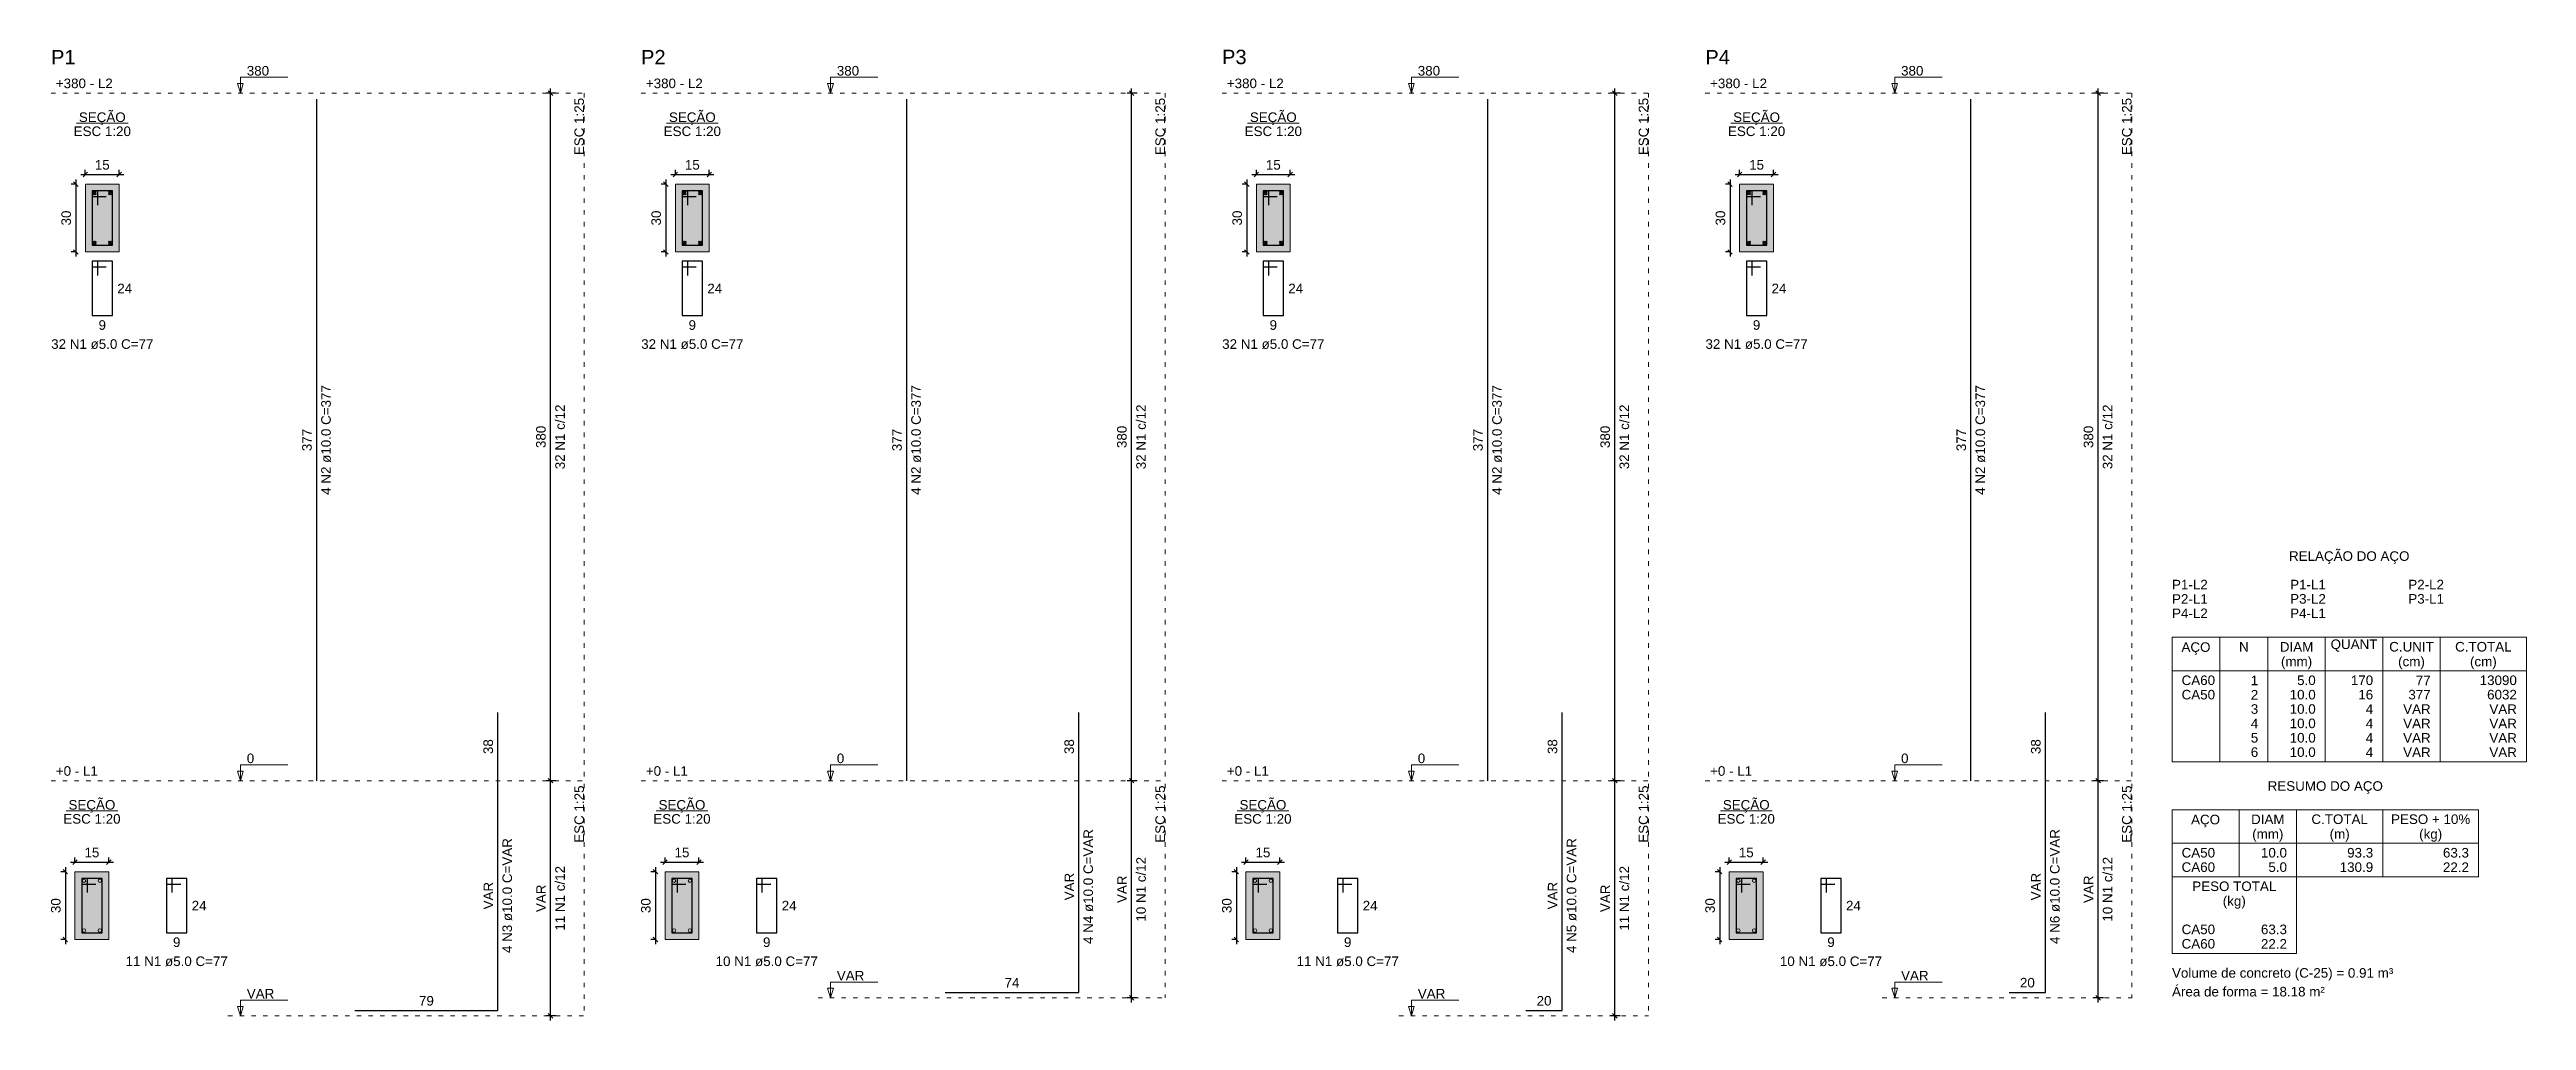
# Model space of a CAD drawing. Header units: inches. Extents: x 11 to 257, y -21 to 53.
# Drawn here: x 161.8 to 216.6, y 2.4 to 23.8 of the extents above; entities that cross this region are included whole.
import ezdxf

# ---------------------------------------------------------------- set-up
doc = ezdxf.new("R2010")
doc.units = ezdxf.units.IN
doc.header["$MEASUREMENT"] = 0
doc.linetypes.add('DOT2', pattern=[3.175, 0, -3.175])
for name, color, linetype, lineweight in [('Descrição da armadura', 7, 'Continuous', 5), ('DT-Barras na forma', 2, 'Continuous', 30), ('DT-Barras no corte', 5, 'Continuous', 5), ('DT-Barras rebatidas', 2, 'Continuous', 30), ('DT-Cotas', 9, 'Continuous', 5), ('DT-Forma', 5, 'Continuous', 5), ('DT-Hachura seção pilares', 252, 'Continuous', 5), ('DT-Pontilhado', 9, 'DOT2', 5), ('DT-Relação do aço', 9, 'Continuous', 5), ('DT-Textos', 7, 'Continuous', 5), ('DT-Título', 3, 'Continuous', 20), ('Textos armaduras', 7, 'Continuous', 5)]:
    doc.layers.add(name, color=color, linetype=linetype, lineweight=lineweight)
doc.styles.add('Arial', font='arial.ttf')
doc.styles.get("Standard").update_dxf_attribs({"font": 'arial.ttf'})
doc.dimstyles.new('UM_20.000000', dxfattribs={"dimtxt": 0.18, "dimasz": 0.1, "dimexe": 0.1, "dimexo": 0.2, "dimgap": 0, "dimtad": 1, "dimtih": 1, "dimtoh": 1, "dimdec": 1, "dimlfac": 20, "dimzin": 0, "dimdsep": 46, "dimtxsty": 'Standard', "dimcen": 0.09, "dimdle": 0.1, "dimadec": 1, "dimazin": 2, "dimtfac": 1, "dimtdec": 4, "dimtofl": 0, "dimtmove": 0, "dimatfit": 3, "dimfxl": 1, "dimtolj": 1, "dimarcsym": 0})
doc.dimstyles.new('UM_25.000000', dxfattribs={"dimtxt": 0.18, "dimasz": 0.1, "dimexe": 0.1, "dimexo": 0.2, "dimgap": 0, "dimtad": 1, "dimtih": 1, "dimtoh": 1, "dimdec": 1, "dimlfac": 25, "dimzin": 0, "dimdsep": 46, "dimtxsty": 'Standard', "dimcen": 0.09, "dimdle": 0.1, "dimadec": 1, "dimazin": 2, "dimtfac": 1, "dimtdec": 4, "dimtofl": 0, "dimtmove": 0, "dimatfit": 3, "dimfxl": 1, "dimtolj": 1, "dimarcsym": 0})

msp = doc.modelspace()

# ---------------------------------------------------------------- texts
at = {"layer": 'Descrição da armadura', "linetype": 'Continuous', "char_height": 0.2118, "width": 4.534748, "attachment_point": 8, "line_spacing_factor": 0.798, "style": 'Arial'}
for s, insert in [('32 N1 ø5.0 C=77', (162.9905, 17.2087)), ('32 N1 ø5.0 C=77', (176.0359, 17.2087)), ('32 N1 ø5.0 C=77', (188.8814, 17.2087)), ('32 N1 ø5.0 C=77', (199.5668, 17.2087)), ('11 N1 ø5.0 C=77', (164.6357, 3.5646)), ('10 N1 ø5.0 C=77', (177.6812, 3.5646)), ('11 N1 ø5.0 C=77', (190.5266, 3.5646)), ('10 N1 ø5.0 C=77', (201.2121, 3.5646))]:
    msp.add_mtext(s, dxfattribs=dict(at, insert=insert))
at = {"layer": 'Descrição da armadura', "linetype": 'Continuous', "char_height": 0.2118, "attachment_point": 8, "rotation": 90, "line_spacing_factor": 0.798, "style": 'Arial'}
for s, insert, width in [('4 N2 ø10.0 C=377', (168.0478, 15.2), 4.8647), ('32 N1 c/12', (173.2199, 15.268), 2.869342), ('4 N2 ø10.0 C=377', (181.0933, 15.2), 4.8647), ('32 N1 c/12', (186.0654, 15.268), 2.869342), ('4 N2 ø10.0 C=377', (193.9387, 15.2), 4.8647), ('32 N1 c/12', (196.7508, 15.268), 2.869342), ('4 N2 ø10.0 C=377', (204.6242, 15.2), 4.8647), ('32 N1 c/12', (207.4363, 15.268), 2.869342), ('4 N4 ø10.0 C=VAR', (184.9005, 5.328), 5.094711), ('4 N6 ø10.0 C=VAR', (206.2714, 5.328), 5.094711), ('4 N3 ø10.0 C=VAR', (172.055, 5.128), 5.094711), ('4 N5 ø10.0 C=VAR', (195.5859, 5.128), 5.094711), ('11 N1 c/12', (173.2199, 5.068), 2.869342), ('10 N1 c/12', (186.0654, 5.268), 2.869342), ('11 N1 c/12', (196.7508, 5.068), 2.869342), ('10 N1 c/12', (207.4363, 5.268), 2.869342)]:
    msp.add_mtext(s, dxfattribs=dict(at, insert=insert, width=width))
at = {"layer": 'DT-Cotas', "linetype": 'Continuous', "char_height": 0.2118, "attachment_point": 8, "rotation": 90, "line_spacing_factor": 0.798, "style": 'Arial'}
for s, insert, width in [('380', (172.7963, 15.268), 0.989858), ('380', (185.6418, 15.268), 0.989858), ('380', (196.3272, 15.268), 0.989858), ('380', (207.0127, 15.268), 0.989858), ('VAR', (185.6418, 5.268), 1.219869), ('VAR', (207.0127, 5.268), 1.219869), ('VAR', (172.7963, 5.068), 1.219869), ('VAR', (196.3272, 5.068), 1.219869)]:
    msp.add_mtext(s, dxfattribs=dict(at, insert=insert, width=width))
at = {"layer": 'DT-Relação do aço', "linetype": 'Continuous', "char_height": 0.2118, "line_spacing_factor": 0.798, "style": 'Arial'}
for s, insert, width, attachment_point in [('RELAÇÃO DO AÇO', (212.6705, 12.4622), 5.340655, 8), ('P1-L2', (208.7519, 11.897), 1.583135, 7), ('P1-L1', (211.3641, 11.897), 1.583135, 7), ('P2-L2', (213.9763, 11.897), 1.583135, 7), ('P2-L1', (208.7519, 11.5793), 1.583135, 7), ('P3-L2', (211.3641, 11.5793), 1.583135, 7), ('P3-L1', (213.9763, 11.5793), 1.583135, 7), ('P4-L2', (208.7519, 11.2616), 1.583135, 7), ('P4-L1', (211.3641, 11.2616), 1.583135, 7), ('AÇO', (209.2815, 10.4502), 1.285627, 8), ('N', (210.3404, 10.5203), 0.428446, 8), ('DIAM', (211.5053, 10.5203), 1.483193, 8), ('(mm)', (211.5055, 10.1332), 1.383541, 8), ('QUANT', (212.7761, 10.5203), 2.076471, 8), ('C.UNIT', (214.0469, 10.5203), 1.977398, 8), ('(cm)', (214.0465, 10.1332), 1.185975, 8), ('C.TOTAL', (215.6354, 10.5203), 2.505206, 8), ('(cm)', (215.6355, 10.1332), 1.185975, 8), ('RESUMO DO AÇO', (212.1405, 7.3792), 5.109195, 8), ('AÇO', (209.4935, 6.6382), 1.285627, 8), ('DIAM', (210.8699, 6.7079), 1.483193, 8), ('(mm)', (210.8695, 6.3202), 1.383541, 8), ('C.TOTAL', (212.4584, 6.7079), 2.505206, 8), ('(m)', (212.4585, 6.3202), 0.889337, 8), ('PESO + 10%', (214.4705, 6.7079), 3.512155, 8), ('(kg)', (214.4705, 6.3202), 1.021723, 8), ('CA50', (208.9637, 5.9666), 1.484062, 7), ('10.0', (211.2935, 5.9666), 1.154689, 9), ('93.3', (213.1997, 5.9666), 1.154689, 9), ('63.3', (215.3177, 5.9666), 1.154689, 9), ('CA60', (208.9637, 5.6489), 1.484062, 7), ('5.0', (211.2935, 5.6489), 0.824737, 9), ('130.9', (213.1997, 5.6489), 1.484642, 9), ('22.2', (215.3177, 5.6489), 1.154689, 9), ('PESO TOTAL', (210.1286, 5.2253), 3.725364, 8), ('(kg)', (210.1285, 4.8382), 1.021723, 8), ('CA50', (208.9637, 4.2722), 1.484062, 7), ('63.3', (211.2935, 4.2722), 1.154689, 9), ('CA60', (208.9637, 3.9545), 1.484062, 7), ('22.2', (211.2935, 3.9545), 1.154689, 9), ('Volume de concreto (C-25) = 0.91 m³', (208.7515, 3.2492), 9.809933, 7), ('Área de forma = 18.18 m²', (208.7519, 2.8955), 6.776629, 7)]:
    msp.add_mtext(s, dxfattribs=dict(at, insert=insert, width=width, attachment_point=attachment_point))
at = {"layer": 'DT-Relação do aço', "color": 9, "linetype": 'Continuous', "char_height": 0.2118, "line_spacing_factor": 0.798, "style": 'Arial'}
for s, insert, width, attachment_point in [('CA60', (208.9637, 9.779), 1.484062, 7), ('1', (210.6581, 9.779), 0.329953, 9), ('5.0', (211.9289, 9.779), 0.824737, 9), ('170', (213.1997, 9.779), 0.989858, 9), ('77', (214.4705, 9.779), 0.659905, 9), ('13090', (216.3767, 9.779), 1.649763, 9), ('CA50', (208.9637, 9.4613), 1.484062, 7), ('3', (210.6581, 9.1436), 0.329953, 9), ('2', (210.6581, 9.4613), 0.329953, 9), ('10.0', (211.9289, 9.4613), 1.154689, 9), ('10.0', (211.9289, 9.1436), 1.154689, 9), ('16', (213.1997, 9.4613), 0.659905, 9), ('4', (213.1997, 9.1436), 0.329953, 9), ('VAR', (214.4705, 9.1436), 1.219869, 9), ('377', (214.4705, 9.4613), 0.989858, 9), ('6032', (216.3767, 9.4613), 1.31981, 9), ('VAR', (216.3767, 9.1436), 1.219869, 9), ('4', (210.6581, 8.8259), 0.329953, 9), ('10.0', (211.9289, 8.8259), 1.154689, 9), ('4', (213.1997, 8.8259), 0.329953, 9), ('VAR', (214.4705, 8.8259), 1.219869, 9), ('VAR', (216.3767, 8.8259), 1.219869, 9), ('5', (210.6581, 8.5082), 0.329953, 9), ('6', (210.6581, 8.1905), 0.329953, 9), ('10.0', (211.9289, 8.5082), 1.154689, 9), ('10.0', (211.9289, 8.1905), 1.154689, 9), ('4', (213.1997, 8.5082), 0.329953, 9), ('4', (213.1997, 8.1905), 0.329953, 9), ('VAR', (214.4705, 8.5082), 1.219869, 9), ('VAR', (214.4705, 8.1905), 1.219869, 9), ('VAR', (216.3767, 8.5082), 1.219869, 9), ('VAR', (216.3767, 8.1905), 1.219869, 9)]:
    msp.add_mtext(s, dxfattribs=dict(at, insert=insert, width=width, attachment_point=attachment_point))
at = {"layer": 'DT-Textos', "linetype": 'Continuous', "char_height": 0.2118, "line_spacing_factor": 0.798, "style": 'Arial'}
for s, insert, width, attachment_point in [('+380 - L2', (161.9627, 22.9739), 3.026568, 7), ('+380 - L2', (175.0081, 22.9739), 3.026568, 7), ('+380 - L2', (187.8536, 22.9739), 3.026568, 7), ('+380 - L2', (198.539, 22.9739), 3.026568, 7), ('SEÇÃO', (162.9901, 22.1631), 2.49116, 8), ('SEÇÃO', (176.0361, 22.1631), 2.49116, 8), ('SEÇÃO', (188.8811, 22.1631), 2.49116, 8), ('SEÇÃO', (199.5671, 22.1631), 2.49116, 8), ('ESC 1:20', (162.9905, 21.9149), 3.045677, 8), ('ESC 1:20', (176.0359, 21.9149), 3.045677, 8), ('ESC 1:20', (188.8814, 21.9149), 3.045677, 8), ('ESC 1:20', (199.5668, 21.9149), 3.045677, 8), ('+0 - L1', (161.9627, 7.7739), 2.235095, 7), ('+0 - L1', (175.0081, 7.7739), 2.235095, 7), ('+0 - L1', (187.8536, 7.7739), 2.235095, 7), ('+0 - L1', (198.539, 7.7739), 2.235095, 7), ('SEÇÃO', (162.7611, 6.9631), 2.49116, 8), ('SEÇÃO', (175.8071, 6.9631), 2.49116, 8), ('SEÇÃO', (188.6521, 6.9631), 2.49116, 8), ('SEÇÃO', (199.3381, 6.9631), 2.49116, 8), ('ESC 1:20', (162.7613, 6.7149), 3.045677, 8), ('ESC 1:20', (175.8067, 6.7149), 3.045677, 8), ('ESC 1:20', (188.6522, 6.7149), 3.045677, 8), ('ESC 1:20', (199.3376, 6.7149), 3.045677, 8)]:
    msp.add_mtext(s, dxfattribs=dict(at, insert=insert, width=width, attachment_point=attachment_point))
at = {"layer": 'DT-Textos', "char_height": 0.2118, "attachment_point": 7, "line_spacing_factor": 0.798, "style": 'Arial'}
for s, insert, width in [('380', (166.1847, 23.253), 1.18721), ('380', (179.2302, 23.253), 1.18721), ('380', (192.0756, 23.253), 1.18721), ('380', (202.7611, 23.253), 1.18721), ('0', (166.1847, 8.053), 0.395737), ('0', (179.2302, 8.053), 0.395737), ('0', (192.0756, 8.053), 0.395737), ('0', (202.7611, 8.053), 0.395737), ('VAR', (179.2302, 3.253), 1.463079), ('VAR', (202.7611, 3.253), 1.463079), ('VAR', (166.1847, 2.853), 1.463079), ('VAR', (192.0756, 2.853), 1.463079)]:
    msp.add_mtext(s, dxfattribs=dict(at, insert=insert, width=width))
at = {"layer": 'DT-Textos', "linetype": 'Continuous', "char_height": 0.2118, "width": 3.045677, "attachment_point": 9, "rotation": 90, "line_spacing_factor": 0.798, "style": 'Arial'}
for insert in [(173.6435, 22.7621), (186.489, 22.7621), (197.1744, 22.7621), (207.8599, 22.7621), (173.6435, 7.5621), (186.489, 7.5621), (197.1744, 7.5621), (207.8599, 7.5621)]:
    msp.add_mtext('ESC 1:25', dxfattribs=dict(at, insert=insert))
at = {"layer": 'DT-Título', "linetype": 'Continuous', "char_height": 0.3177, "width": 0.870342, "attachment_point": 7, "line_spacing_factor": 0.798, "style": 'Arial'}
for s, insert in [('P1', (161.8568, 23.5034)), ('P2', (174.9022, 23.5034)), ('P3', (187.7477, 23.5034)), ('P4', (198.4331, 23.5034))]:
    msp.add_mtext(s, dxfattribs=dict(at, insert=insert))
at = {"layer": 'Textos armaduras', "linetype": 'Continuous', "char_height": 0.2118, "attachment_point": 7, "line_spacing_factor": 0.798, "style": 'Arial'}
for s, insert, width in [('24', (163.3214, 18.4441), 0.659905), ('24', (176.3668, 18.4441), 0.659905), ('24', (189.2123, 18.4441), 0.659905), ('24', (199.8977, 18.4441), 0.659905), ('9', (162.908, 17.6323), 0.329953), ('9', (175.9534, 17.6323), 0.329953), ('9', (188.7989, 17.6323), 0.329953), ('9', (199.4843, 17.6323), 0.329953), ('24', (164.9666, 4.8), 0.659905), ('24', (178.0121, 4.8), 0.659905), ('24', (190.8575, 4.8), 0.659905), ('24', (201.543, 4.8), 0.659905), ('9', (164.5532, 3.9882), 0.329953), ('9', (177.5987, 3.9882), 0.329953), ('9', (190.4441, 3.9882), 0.329953), ('9', (201.1296, 3.9882), 0.329953), ('74', (182.9378, 3.0939), 0.659905), ('20', (205.3887, 3.0939), 0.659905), ('79', (169.9924, 2.6939), 0.659905), ('20', (194.7033, 2.6939), 0.659905)]:
    msp.add_mtext(s, dxfattribs=dict(at, insert=insert, width=width))
at = {"layer": 'Textos armaduras', "linetype": 'Continuous', "char_height": 0.2118, "attachment_point": 7, "rotation": 90, "line_spacing_factor": 0.798, "style": 'Arial'}
for s, insert, width in [('377', (167.6242, 14.9526), 0.989858), ('377', (180.6697, 14.9526), 0.989858), ('377', (193.5151, 14.9526), 0.989858), ('377', (204.2006, 14.9526), 0.989858), ('38', (171.6314, 8.2564), 0.659905), ('38', (184.4769, 8.2564), 0.659905), ('38', (195.1623, 8.2564), 0.659905), ('38', (205.8478, 8.2564), 0.659905), ('VAR', (184.4769, 5.023), 1.219869), ('VAR', (205.8478, 5.023), 1.219869), ('VAR', (171.6314, 4.823), 1.219869), ('VAR', (195.1623, 4.823), 1.219869)]:
    msp.add_mtext(s, dxfattribs=dict(at, insert=insert, width=width))

# ---------------------------------------------------------------- blocks, each defined once
blk = doc.blocks.new('_Oblique')
at = {"color": 0, "linetype": 'ByBlock', "lineweight": -2}
blk.add_line((-0.5, -0.5), (0.5, 0.5), dxfattribs=at)
blk = doc.blocks.new('*D294')
at = {"layer": 'Defpoints', "color": 0, "transparency": 16777216}
for p in [(162.615, 20.856), (162.404, 19.356), (162.615, 19.356)]:
    blk.add_point(p, dxfattribs=at)
at = {"layer": 'DT-Cotas', "color": 0, "lineweight": -2, "transparency": 16777216}
for p, q in [((162.415, 20.856), (162.304, 20.856)), ((162.404, 20.956), (162.404, 19.256)), ((162.415, 19.356), (162.304, 19.356))]:
    blk.add_line(p, q, dxfattribs=at)
at = {"layer": 'DT-Cotas', "color": 0, "lineweight": -2, "transparency": 16777216, "xscale": 0.1, "yscale": 0.1, "zscale": 0.1}
for p, rotation in [((162.404, 20.856), 90), ((162.404, 19.356), 270)]:
    blk.add_blockref('_Oblique', p, dxfattribs=dict(at, rotation=rotation))
at = {"layer": 'DT-Cotas', "transparency": 16777216, "insert": (162.192, 20.106), "char_height": 0.2118, "attachment_point": 5, "rotation": 90, "style": 'Arial'}
blk.add_mtext('\\A1;30', dxfattribs=at)
blk = doc.blocks.new('*D295')
at = {"layer": 'Defpoints', "color": 0, "transparency": 16777216}
for p in [(162.615, 20.856), (163.365, 21.068), (163.365, 20.856)]:
    blk.add_point(p, dxfattribs=at)
at = {"layer": 'DT-Cotas', "color": 0, "lineweight": -2, "transparency": 16777216}
for p, q in [((162.515, 21.068), (163.465, 21.068)), ((162.615, 21.056), (162.615, 21.168)), ((163.365, 21.056), (163.365, 21.168))]:
    blk.add_line(p, q, dxfattribs=at)
at = {"layer": 'DT-Cotas', "color": 0, "lineweight": -2, "transparency": 16777216, "xscale": 0.1, "yscale": 0.1, "zscale": 0.1, "rotation": 180}
blk.add_blockref('_Oblique', (162.615, 21.068), dxfattribs=at)
at = {"layer": 'DT-Cotas', "color": 0, "lineweight": -2, "transparency": 16777216, "xscale": 0.1, "yscale": 0.1, "zscale": 0.1}
blk.add_blockref('_Oblique', (163.365, 21.068), dxfattribs=at)
at = {"layer": 'DT-Cotas', "transparency": 16777216, "insert": (162.99, 21.28), "char_height": 0.2118, "attachment_point": 5, "rotation": 0.0057, "style": 'Arial'}
blk.add_mtext('\\A1;15', dxfattribs=at)
blk = doc.blocks.new('*D278')
at = {"layer": 'Defpoints', "color": 0, "transparency": 16777216}
for p in [(172.902, 22.868), (173.22, 22.868), (173.22, 7.668)]:
    blk.add_point(p, dxfattribs=at)
at = {"layer": 'DT-Cotas', "color": 0, "lineweight": -2, "transparency": 16777216}
for p, q in [((173.02, 22.868), (172.802, 22.868)), ((172.902, 7.568), (172.902, 22.968)), ((173.02, 7.668), (172.802, 7.668))]:
    blk.add_line(p, q, dxfattribs=at)
at = {"layer": 'DT-Cotas', "color": 0, "lineweight": -2, "transparency": 16777216, "xscale": 0.1, "yscale": 0.1, "zscale": 0.1}
for p, rotation in [((172.902, 22.868), 90), ((172.902, 7.668), 270)]:
    blk.add_blockref('_Oblique', p, dxfattribs=dict(at, rotation=rotation))
blk = doc.blocks.new('*D279')
at = {"layer": 'Defpoints', "color": 0, "transparency": 16777216}
for p in [(162.386, 5.656), (162.174, 4.156), (162.386, 4.156)]:
    blk.add_point(p, dxfattribs=at)
at = {"layer": 'DT-Cotas', "color": 0, "lineweight": -2, "transparency": 16777216}
for p, q in [((162.186, 5.656), (162.074, 5.656)), ((162.174, 5.756), (162.174, 4.056)), ((162.186, 4.156), (162.074, 4.156))]:
    blk.add_line(p, q, dxfattribs=at)
at = {"layer": 'DT-Cotas', "color": 0, "lineweight": -2, "transparency": 16777216, "xscale": 0.1, "yscale": 0.1, "zscale": 0.1}
for p, rotation in [((162.174, 5.656), 90), ((162.174, 4.156), 270)]:
    blk.add_blockref('_Oblique', p, dxfattribs=dict(at, rotation=rotation))
at = {"layer": 'DT-Cotas', "transparency": 16777216, "insert": (161.963, 4.906), "char_height": 0.2118, "attachment_point": 5, "rotation": 90, "style": 'Arial'}
blk.add_mtext('\\A1;30', dxfattribs=at)
blk = doc.blocks.new('*D280')
at = {"layer": 'Defpoints', "color": 0, "transparency": 16777216}
for p in [(162.386, 5.656), (163.136, 5.868), (163.136, 5.656)]:
    blk.add_point(p, dxfattribs=at)
at = {"layer": 'DT-Cotas', "color": 0, "lineweight": -2, "transparency": 16777216}
for p, q in [((162.286, 5.868), (163.236, 5.868)), ((162.386, 5.856), (162.386, 5.968)), ((163.136, 5.856), (163.136, 5.968))]:
    blk.add_line(p, q, dxfattribs=at)
at = {"layer": 'DT-Cotas', "color": 0, "lineweight": -2, "transparency": 16777216, "xscale": 0.1, "yscale": 0.1, "zscale": 0.1, "rotation": 180}
blk.add_blockref('_Oblique', (162.386, 5.868), dxfattribs=at)
at = {"layer": 'DT-Cotas', "color": 0, "lineweight": -2, "transparency": 16777216, "xscale": 0.1, "yscale": 0.1, "zscale": 0.1}
blk.add_blockref('_Oblique', (163.136, 5.868), dxfattribs=at)
at = {"layer": 'DT-Cotas', "transparency": 16777216, "insert": (162.761, 6.08), "char_height": 0.2118, "attachment_point": 5, "rotation": 0.0057, "style": 'Arial'}
blk.add_mtext('\\A1;15', dxfattribs=at)
blk = doc.blocks.new('*D281')
at = {"layer": 'Defpoints', "color": 0, "transparency": 16777216}
for p in [(172.902, 7.668), (173.22, 7.668), (173.22, 2.468)]:
    blk.add_point(p, dxfattribs=at)
at = {"layer": 'DT-Cotas', "color": 0, "lineweight": -2, "transparency": 16777216}
for p, q in [((173.02, 7.668), (172.802, 7.668)), ((172.902, 2.368), (172.902, 7.768)), ((173.02, 2.468), (172.802, 2.468))]:
    blk.add_line(p, q, dxfattribs=at)
at = {"layer": 'DT-Cotas', "color": 0, "lineweight": -2, "transparency": 16777216, "xscale": 0.1, "yscale": 0.1, "zscale": 0.1}
for p, rotation in [((172.902, 7.668), 90), ((172.902, 2.468), 270)]:
    blk.add_blockref('_Oblique', p, dxfattribs=dict(at, rotation=rotation))
blk = doc.blocks.new('*D282')
at = {"layer": 'Defpoints', "color": 0, "transparency": 16777216}
for p in [(175.661, 20.856), (175.449, 19.356), (175.661, 19.356)]:
    blk.add_point(p, dxfattribs=at)
at = {"layer": 'DT-Cotas', "color": 0, "lineweight": -2, "transparency": 16777216}
for p, q in [((175.461, 20.856), (175.349, 20.856)), ((175.449, 20.956), (175.449, 19.256)), ((175.461, 19.356), (175.349, 19.356))]:
    blk.add_line(p, q, dxfattribs=at)
at = {"layer": 'DT-Cotas', "color": 0, "lineweight": -2, "transparency": 16777216, "xscale": 0.1, "yscale": 0.1, "zscale": 0.1}
for p, rotation in [((175.449, 20.856), 90), ((175.449, 19.356), 270)]:
    blk.add_blockref('_Oblique', p, dxfattribs=dict(at, rotation=rotation))
at = {"layer": 'DT-Cotas', "transparency": 16777216, "insert": (175.237, 20.106), "char_height": 0.2118, "attachment_point": 5, "rotation": 90, "style": 'Arial'}
blk.add_mtext('\\A1;30', dxfattribs=at)
blk = doc.blocks.new('*D283')
at = {"layer": 'Defpoints', "color": 0, "transparency": 16777216}
for p in [(175.661, 20.856), (176.411, 21.068), (176.411, 20.856)]:
    blk.add_point(p, dxfattribs=at)
at = {"layer": 'DT-Cotas', "color": 0, "lineweight": -2, "transparency": 16777216}
for p, q in [((175.561, 21.068), (176.511, 21.068)), ((175.661, 21.056), (175.661, 21.168)), ((176.411, 21.056), (176.411, 21.168))]:
    blk.add_line(p, q, dxfattribs=at)
at = {"layer": 'DT-Cotas', "color": 0, "lineweight": -2, "transparency": 16777216, "xscale": 0.1, "yscale": 0.1, "zscale": 0.1, "rotation": 180}
blk.add_blockref('_Oblique', (175.661, 21.068), dxfattribs=at)
at = {"layer": 'DT-Cotas', "color": 0, "lineweight": -2, "transparency": 16777216, "xscale": 0.1, "yscale": 0.1, "zscale": 0.1}
blk.add_blockref('_Oblique', (176.411, 21.068), dxfattribs=at)
at = {"layer": 'DT-Cotas', "transparency": 16777216, "insert": (176.036, 21.28), "char_height": 0.2118, "attachment_point": 5, "rotation": 0.0057, "style": 'Arial'}
blk.add_mtext('\\A1;15', dxfattribs=at)
blk = doc.blocks.new('*D284')
at = {"layer": 'Defpoints', "color": 0, "transparency": 16777216}
for p in [(185.748, 22.868), (186.065, 22.868), (186.065, 7.668)]:
    blk.add_point(p, dxfattribs=at)
at = {"layer": 'DT-Cotas', "color": 0, "lineweight": -2, "transparency": 16777216}
for p, q in [((185.865, 22.868), (185.648, 22.868)), ((185.748, 7.568), (185.748, 22.968)), ((185.865, 7.668), (185.648, 7.668))]:
    blk.add_line(p, q, dxfattribs=at)
at = {"layer": 'DT-Cotas', "color": 0, "lineweight": -2, "transparency": 16777216, "xscale": 0.1, "yscale": 0.1, "zscale": 0.1}
for p, rotation in [((185.748, 22.868), 90), ((185.748, 7.668), 270)]:
    blk.add_blockref('_Oblique', p, dxfattribs=dict(at, rotation=rotation))
blk = doc.blocks.new('*D285')
at = {"layer": 'Defpoints', "color": 0, "transparency": 16777216}
for p in [(175.432, 5.656), (175.22, 4.156), (175.432, 4.156)]:
    blk.add_point(p, dxfattribs=at)
at = {"layer": 'DT-Cotas', "color": 0, "lineweight": -2, "transparency": 16777216}
for p, q in [((175.232, 5.656), (175.12, 5.656)), ((175.22, 5.756), (175.22, 4.056)), ((175.232, 4.156), (175.12, 4.156))]:
    blk.add_line(p, q, dxfattribs=at)
at = {"layer": 'DT-Cotas', "color": 0, "lineweight": -2, "transparency": 16777216, "xscale": 0.1, "yscale": 0.1, "zscale": 0.1}
for p, rotation in [((175.22, 5.656), 90), ((175.22, 4.156), 270)]:
    blk.add_blockref('_Oblique', p, dxfattribs=dict(at, rotation=rotation))
at = {"layer": 'DT-Cotas', "transparency": 16777216, "insert": (175.008, 4.906), "char_height": 0.2118, "attachment_point": 5, "rotation": 90, "style": 'Arial'}
blk.add_mtext('\\A1;30', dxfattribs=at)
blk = doc.blocks.new('*D286')
at = {"layer": 'Defpoints', "color": 0, "transparency": 16777216}
for p in [(175.432, 5.656), (176.182, 5.868), (176.182, 5.656)]:
    blk.add_point(p, dxfattribs=at)
at = {"layer": 'DT-Cotas', "color": 0, "lineweight": -2, "transparency": 16777216}
for p, q in [((175.332, 5.868), (176.282, 5.868)), ((175.432, 5.856), (175.432, 5.968)), ((176.182, 5.856), (176.182, 5.968))]:
    blk.add_line(p, q, dxfattribs=at)
at = {"layer": 'DT-Cotas', "color": 0, "lineweight": -2, "transparency": 16777216, "xscale": 0.1, "yscale": 0.1, "zscale": 0.1, "rotation": 180}
blk.add_blockref('_Oblique', (175.432, 5.868), dxfattribs=at)
at = {"layer": 'DT-Cotas', "color": 0, "lineweight": -2, "transparency": 16777216, "xscale": 0.1, "yscale": 0.1, "zscale": 0.1}
blk.add_blockref('_Oblique', (176.182, 5.868), dxfattribs=at)
at = {"layer": 'DT-Cotas', "transparency": 16777216, "insert": (175.807, 6.08), "char_height": 0.2118, "attachment_point": 5, "rotation": 0.0057, "style": 'Arial'}
blk.add_mtext('\\A1;15', dxfattribs=at)
blk = doc.blocks.new('*D287')
at = {"layer": 'Defpoints', "color": 0, "transparency": 16777216}
for p in [(185.748, 7.668), (186.065, 7.668), (186.065, 2.868)]:
    blk.add_point(p, dxfattribs=at)
at = {"layer": 'DT-Cotas', "color": 0, "lineweight": -2, "transparency": 16777216}
for p, q in [((185.865, 7.668), (185.648, 7.668)), ((185.748, 2.768), (185.748, 7.768)), ((185.865, 2.868), (185.648, 2.868))]:
    blk.add_line(p, q, dxfattribs=at)
at = {"layer": 'DT-Cotas', "color": 0, "lineweight": -2, "transparency": 16777216, "xscale": 0.1, "yscale": 0.1, "zscale": 0.1}
for p, rotation in [((185.748, 7.668), 90), ((185.748, 2.868), 270)]:
    blk.add_blockref('_Oblique', p, dxfattribs=dict(at, rotation=rotation))
blk = doc.blocks.new('*D288')
at = {"layer": 'Defpoints', "color": 0, "transparency": 16777216}
for p in [(188.506, 20.856), (188.295, 19.356), (188.506, 19.356)]:
    blk.add_point(p, dxfattribs=at)
at = {"layer": 'DT-Cotas', "color": 0, "lineweight": -2, "transparency": 16777216}
for p, q in [((188.306, 20.856), (188.195, 20.856)), ((188.295, 20.956), (188.295, 19.256)), ((188.306, 19.356), (188.195, 19.356))]:
    blk.add_line(p, q, dxfattribs=at)
at = {"layer": 'DT-Cotas', "color": 0, "lineweight": -2, "transparency": 16777216, "xscale": 0.1, "yscale": 0.1, "zscale": 0.1}
for p, rotation in [((188.295, 20.856), 90), ((188.295, 19.356), 270)]:
    blk.add_blockref('_Oblique', p, dxfattribs=dict(at, rotation=rotation))
at = {"layer": 'DT-Cotas', "transparency": 16777216, "insert": (188.083, 20.106), "char_height": 0.2118, "attachment_point": 5, "rotation": 90, "style": 'Arial'}
blk.add_mtext('\\A1;30', dxfattribs=at)
blk = doc.blocks.new('*D289')
at = {"layer": 'Defpoints', "color": 0, "transparency": 16777216}
for p in [(188.506, 20.856), (189.256, 21.068), (189.256, 20.856)]:
    blk.add_point(p, dxfattribs=at)
at = {"layer": 'DT-Cotas', "color": 0, "lineweight": -2, "transparency": 16777216}
for p, q in [((188.406, 21.068), (189.356, 21.068)), ((188.506, 21.056), (188.506, 21.168)), ((189.256, 21.056), (189.256, 21.168))]:
    blk.add_line(p, q, dxfattribs=at)
at = {"layer": 'DT-Cotas', "color": 0, "lineweight": -2, "transparency": 16777216, "xscale": 0.1, "yscale": 0.1, "zscale": 0.1, "rotation": 180}
blk.add_blockref('_Oblique', (188.506, 21.068), dxfattribs=at)
at = {"layer": 'DT-Cotas', "color": 0, "lineweight": -2, "transparency": 16777216, "xscale": 0.1, "yscale": 0.1, "zscale": 0.1}
blk.add_blockref('_Oblique', (189.256, 21.068), dxfattribs=at)
at = {"layer": 'DT-Cotas', "transparency": 16777216, "insert": (188.881, 21.28), "char_height": 0.2118, "attachment_point": 5, "rotation": 0.0057, "style": 'Arial'}
blk.add_mtext('\\A1;15', dxfattribs=at)
blk = doc.blocks.new('*D290')
at = {"layer": 'Defpoints', "color": 0, "transparency": 16777216}
for p in [(196.433, 22.868), (196.751, 22.868), (196.751, 7.668)]:
    blk.add_point(p, dxfattribs=at)
at = {"layer": 'DT-Cotas', "color": 0, "lineweight": -2, "transparency": 16777216}
for p, q in [((196.551, 22.868), (196.333, 22.868)), ((196.433, 7.568), (196.433, 22.968)), ((196.551, 7.668), (196.333, 7.668))]:
    blk.add_line(p, q, dxfattribs=at)
at = {"layer": 'DT-Cotas', "color": 0, "lineweight": -2, "transparency": 16777216, "xscale": 0.1, "yscale": 0.1, "zscale": 0.1}
for p, rotation in [((196.433, 22.868), 90), ((196.433, 7.668), 270)]:
    blk.add_blockref('_Oblique', p, dxfattribs=dict(at, rotation=rotation))
blk = doc.blocks.new('*D291')
at = {"layer": 'Defpoints', "color": 0, "transparency": 16777216}
for p in [(188.277, 5.656), (188.065, 4.156), (188.277, 4.156)]:
    blk.add_point(p, dxfattribs=at)
at = {"layer": 'DT-Cotas', "color": 0, "lineweight": -2, "transparency": 16777216}
for p, q in [((188.077, 5.656), (187.965, 5.656)), ((188.065, 5.756), (188.065, 4.056)), ((188.077, 4.156), (187.965, 4.156))]:
    blk.add_line(p, q, dxfattribs=at)
at = {"layer": 'DT-Cotas', "color": 0, "lineweight": -2, "transparency": 16777216, "xscale": 0.1, "yscale": 0.1, "zscale": 0.1}
for p, rotation in [((188.065, 5.656), 90), ((188.065, 4.156), 270)]:
    blk.add_blockref('_Oblique', p, dxfattribs=dict(at, rotation=rotation))
at = {"layer": 'DT-Cotas', "transparency": 16777216, "insert": (187.854, 4.906), "char_height": 0.2118, "attachment_point": 5, "rotation": 90, "style": 'Arial'}
blk.add_mtext('\\A1;30', dxfattribs=at)
blk = doc.blocks.new('*D292')
at = {"layer": 'Defpoints', "color": 0, "transparency": 16777216}
for p in [(188.277, 5.656), (189.027, 5.868), (189.027, 5.656)]:
    blk.add_point(p, dxfattribs=at)
at = {"layer": 'DT-Cotas', "color": 0, "lineweight": -2, "transparency": 16777216}
for p, q in [((188.177, 5.868), (189.127, 5.868)), ((188.277, 5.856), (188.277, 5.968)), ((189.027, 5.856), (189.027, 5.968))]:
    blk.add_line(p, q, dxfattribs=at)
at = {"layer": 'DT-Cotas', "color": 0, "lineweight": -2, "transparency": 16777216, "xscale": 0.1, "yscale": 0.1, "zscale": 0.1, "rotation": 180}
blk.add_blockref('_Oblique', (188.277, 5.868), dxfattribs=at)
at = {"layer": 'DT-Cotas', "color": 0, "lineweight": -2, "transparency": 16777216, "xscale": 0.1, "yscale": 0.1, "zscale": 0.1}
blk.add_blockref('_Oblique', (189.027, 5.868), dxfattribs=at)
at = {"layer": 'DT-Cotas', "transparency": 16777216, "insert": (188.652, 6.08), "char_height": 0.2118, "attachment_point": 5, "rotation": 0.0057, "style": 'Arial'}
blk.add_mtext('\\A1;15', dxfattribs=at)
blk = doc.blocks.new('*D293')
at = {"layer": 'Defpoints', "color": 0, "transparency": 16777216}
for p in [(196.433, 7.668), (196.751, 7.668), (196.751, 2.468)]:
    blk.add_point(p, dxfattribs=at)
at = {"layer": 'DT-Cotas', "color": 0, "lineweight": -2, "transparency": 16777216}
for p, q in [((196.551, 7.668), (196.333, 7.668)), ((196.433, 2.368), (196.433, 7.768)), ((196.551, 2.468), (196.333, 2.468))]:
    blk.add_line(p, q, dxfattribs=at)
at = {"layer": 'DT-Cotas', "color": 0, "lineweight": -2, "transparency": 16777216, "xscale": 0.1, "yscale": 0.1, "zscale": 0.1}
for p, rotation in [((196.433, 7.668), 90), ((196.433, 2.468), 270)]:
    blk.add_blockref('_Oblique', p, dxfattribs=dict(at, rotation=rotation))
blk = doc.blocks.new('*D272')
at = {"layer": 'Defpoints', "color": 0, "transparency": 16777216}
for p in [(199.192, 20.856), (198.98, 19.356), (199.192, 19.356)]:
    blk.add_point(p, dxfattribs=at)
at = {"layer": 'DT-Cotas', "color": 0, "lineweight": -2, "transparency": 16777216}
for p, q in [((198.992, 20.856), (198.88, 20.856)), ((198.98, 20.956), (198.98, 19.256)), ((198.992, 19.356), (198.88, 19.356))]:
    blk.add_line(p, q, dxfattribs=at)
at = {"layer": 'DT-Cotas', "color": 0, "lineweight": -2, "transparency": 16777216, "xscale": 0.1, "yscale": 0.1, "zscale": 0.1}
for p, rotation in [((198.98, 20.856), 90), ((198.98, 19.356), 270)]:
    blk.add_blockref('_Oblique', p, dxfattribs=dict(at, rotation=rotation))
at = {"layer": 'DT-Cotas', "transparency": 16777216, "insert": (198.768, 20.106), "char_height": 0.2118, "attachment_point": 5, "rotation": 90, "style": 'Arial'}
blk.add_mtext('\\A1;30', dxfattribs=at)
blk = doc.blocks.new('*D273')
at = {"layer": 'Defpoints', "color": 0, "transparency": 16777216}
for p in [(199.192, 20.856), (199.942, 21.068), (199.942, 20.856)]:
    blk.add_point(p, dxfattribs=at)
at = {"layer": 'DT-Cotas', "color": 0, "lineweight": -2, "transparency": 16777216}
for p, q in [((199.092, 21.068), (200.042, 21.068)), ((199.192, 21.056), (199.192, 21.168)), ((199.942, 21.056), (199.942, 21.168))]:
    blk.add_line(p, q, dxfattribs=at)
at = {"layer": 'DT-Cotas', "color": 0, "lineweight": -2, "transparency": 16777216, "xscale": 0.1, "yscale": 0.1, "zscale": 0.1, "rotation": 180}
blk.add_blockref('_Oblique', (199.192, 21.068), dxfattribs=at)
at = {"layer": 'DT-Cotas', "color": 0, "lineweight": -2, "transparency": 16777216, "xscale": 0.1, "yscale": 0.1, "zscale": 0.1}
blk.add_blockref('_Oblique', (199.942, 21.068), dxfattribs=at)
at = {"layer": 'DT-Cotas', "transparency": 16777216, "insert": (199.567, 21.28), "char_height": 0.2118, "attachment_point": 5, "rotation": 0.0057, "style": 'Arial'}
blk.add_mtext('\\A1;15', dxfattribs=at)
blk = doc.blocks.new('*D274')
at = {"layer": 'Defpoints', "color": 0, "transparency": 16777216}
for p in [(207.119, 22.868), (207.436, 22.868), (207.436, 7.668)]:
    blk.add_point(p, dxfattribs=at)
at = {"layer": 'DT-Cotas', "color": 0, "lineweight": -2, "transparency": 16777216}
for p, q in [((207.236, 22.868), (207.019, 22.868)), ((207.119, 7.568), (207.119, 22.968)), ((207.236, 7.668), (207.019, 7.668))]:
    blk.add_line(p, q, dxfattribs=at)
at = {"layer": 'DT-Cotas', "color": 0, "lineweight": -2, "transparency": 16777216, "xscale": 0.1, "yscale": 0.1, "zscale": 0.1}
for p, rotation in [((207.119, 22.868), 90), ((207.119, 7.668), 270)]:
    blk.add_blockref('_Oblique', p, dxfattribs=dict(at, rotation=rotation))
blk = doc.blocks.new('*D275')
at = {"layer": 'Defpoints', "color": 0, "transparency": 16777216}
for p in [(198.963, 5.656), (198.751, 4.156), (198.963, 4.156)]:
    blk.add_point(p, dxfattribs=at)
at = {"layer": 'DT-Cotas', "color": 0, "lineweight": -2, "transparency": 16777216}
for p, q in [((198.763, 5.656), (198.651, 5.656)), ((198.751, 5.756), (198.751, 4.056)), ((198.763, 4.156), (198.651, 4.156))]:
    blk.add_line(p, q, dxfattribs=at)
at = {"layer": 'DT-Cotas', "color": 0, "lineweight": -2, "transparency": 16777216, "xscale": 0.1, "yscale": 0.1, "zscale": 0.1}
for p, rotation in [((198.751, 5.656), 90), ((198.751, 4.156), 270)]:
    blk.add_blockref('_Oblique', p, dxfattribs=dict(at, rotation=rotation))
at = {"layer": 'DT-Cotas', "transparency": 16777216, "insert": (198.539, 4.906), "char_height": 0.2118, "attachment_point": 5, "rotation": 90, "style": 'Arial'}
blk.add_mtext('\\A1;30', dxfattribs=at)
blk = doc.blocks.new('*D276')
at = {"layer": 'Defpoints', "color": 0, "transparency": 16777216}
for p in [(198.963, 5.656), (199.713, 5.868), (199.713, 5.656)]:
    blk.add_point(p, dxfattribs=at)
at = {"layer": 'DT-Cotas', "color": 0, "lineweight": -2, "transparency": 16777216}
for p, q in [((198.863, 5.868), (199.813, 5.868)), ((198.963, 5.856), (198.963, 5.968)), ((199.713, 5.856), (199.713, 5.968))]:
    blk.add_line(p, q, dxfattribs=at)
at = {"layer": 'DT-Cotas', "color": 0, "lineweight": -2, "transparency": 16777216, "xscale": 0.1, "yscale": 0.1, "zscale": 0.1, "rotation": 180}
blk.add_blockref('_Oblique', (198.963, 5.868), dxfattribs=at)
at = {"layer": 'DT-Cotas', "color": 0, "lineweight": -2, "transparency": 16777216, "xscale": 0.1, "yscale": 0.1, "zscale": 0.1}
blk.add_blockref('_Oblique', (199.713, 5.868), dxfattribs=at)
at = {"layer": 'DT-Cotas', "transparency": 16777216, "insert": (199.338, 6.08), "char_height": 0.2118, "attachment_point": 5, "rotation": 0.0057, "style": 'Arial'}
blk.add_mtext('\\A1;15', dxfattribs=at)
blk = doc.blocks.new('*D277')
at = {"layer": 'Defpoints', "color": 0, "transparency": 16777216}
for p in [(207.119, 7.668), (207.436, 7.668), (207.436, 2.868)]:
    blk.add_point(p, dxfattribs=at)
at = {"layer": 'DT-Cotas', "color": 0, "lineweight": -2, "transparency": 16777216}
for p, q in [((207.236, 7.668), (207.019, 7.668)), ((207.119, 2.768), (207.119, 7.768)), ((207.236, 2.868), (207.019, 2.868))]:
    blk.add_line(p, q, dxfattribs=at)
at = {"layer": 'DT-Cotas', "color": 0, "lineweight": -2, "transparency": 16777216, "xscale": 0.1, "yscale": 0.1, "zscale": 0.1}
for p, rotation in [((207.119, 7.668), 90), ((207.119, 2.868), 270)]:
    blk.add_blockref('_Oblique', p, dxfattribs=dict(at, rotation=rotation))

# ---------------------------------------------------------------- dimensions: what is measured, and where the dimension line sits
at = {"layer": 'DT-Cotas'}
for base, p1, p2, picture, middle in [((172.9022, 22.868), (173.2199, 7.668), (173.2199, 22.868), '*D278', (172.6904, 15.268)), ((185.7477, 22.868), (186.0654, 7.668), (186.0654, 22.868), '*D284', (185.5359, 15.268)), ((196.4331, 22.868), (196.7508, 7.668), (196.7508, 22.868), '*D290', (196.2213, 15.268)), ((207.1186, 22.868), (207.4363, 7.668), (207.4363, 22.868), '*D274', (206.9068, 15.268)), ((172.9022, 7.668), (173.2199, 2.468), (173.2199, 7.668), '*D281', (172.6904, 5.068)), ((185.7477, 7.668), (186.0654, 2.868), (186.0654, 7.668), '*D287', (185.5359, 5.268)), ((196.4331, 7.668), (196.7508, 2.468), (196.7508, 7.668), '*D293', (196.2213, 5.068)), ((207.1186, 7.668), (207.4363, 2.868), (207.4363, 7.668), '*D277', (206.9068, 5.268))]:
    dim = msp.add_linear_dim(base=base, p1=p1, p2=p2, angle=90, text=' ', dimstyle='UM_25.000000', override={"dimtxt": 0.2118, "dimasz": 0.1, "dimexe": 0.1, "dimexo": 0.2, "dimtad": 1, "dimtih": 0, "dimtoh": 0, "dimdec": 1, "dimlfac": 25, "dimzin": 8, "dimtxsty": 'Arial', "dimblk": 'Oblique', "dimblk1": 'Oblique', "dimblk2": 'Oblique', "dimsah": 1, "dimdle": 0.1, "dimse1": 0, "dimse2": 0, "dimclrt": 256, "dimadec": 1, "dimazin": 3, "dimtmove": 2, "dimldrblk": 'Oblique'}, dxfattribs=at)
    dim.commit()
    dim.dimension.update_dxf_attribs({"geometry": picture, "text_midpoint": middle, "dimtype": 160, "text_rotation": 90})
for base, p1, p2, picture, middle in [((163.3655, 21.0677), (162.6155, 20.8559), (163.3655, 20.8559), '*D295', (162.9905, 21.2795)), ((176.4109, 21.0677), (175.6609, 20.8559), (176.4109, 20.8559), '*D283', (176.0359, 21.2795)), ((189.2564, 21.0677), (188.5064, 20.8559), (189.2564, 20.8559), '*D289', (188.8814, 21.2795)), ((199.9418, 21.0677), (199.1918, 20.8559), (199.9418, 20.8559), '*D273', (199.5668, 21.2795)), ((163.1363, 5.8677), (162.3863, 5.6559), (163.1363, 5.6559), '*D280', (162.7613, 6.0795)), ((176.1817, 5.8677), (175.4317, 5.6559), (176.1817, 5.6559), '*D286', (175.8067, 6.0795)), ((189.0272, 5.8677), (188.2772, 5.6559), (189.0272, 5.6559), '*D292', (188.6522, 6.0795)), ((199.7126, 5.8677), (198.9626, 5.6559), (199.7126, 5.6559), '*D276', (199.3376, 6.0795))]:
    dim = msp.add_linear_dim(base=base, p1=p1, p2=p2, dimstyle='UM_20.000000', override={"dimtxt": 0.2118, "dimasz": 0.1, "dimexe": 0.1, "dimexo": 0.2, "dimtad": 1, "dimtih": 0, "dimtoh": 0, "dimdec": 1, "dimlfac": 20, "dimzin": 8, "dimtxsty": 'Arial', "dimblk": 'Oblique', "dimblk1": 'Oblique', "dimblk2": 'Oblique', "dimsah": 1, "dimdle": 0.1, "dimse1": 0, "dimse2": 0, "dimclrt": 256, "dimadec": 1, "dimazin": 3, "dimtmove": 2, "dimldrblk": 'Oblique'}, dxfattribs=at)
    dim.commit()
    dim.dimension.update_dxf_attribs({"geometry": picture, "text_midpoint": middle, "dimtype": 160, "text_rotation": 0.00573})
for base, p1, p2, picture, middle in [((162.4037, 19.3559), (162.6155, 20.8559), (162.6155, 19.3559), '*D294', (162.1919, 20.1059)), ((175.4491, 19.3559), (175.6609, 20.8559), (175.6609, 19.3559), '*D282', (175.2373, 20.1059)), ((188.2946, 19.3559), (188.5064, 20.8559), (188.5064, 19.3559), '*D288', (188.0828, 20.1059)), ((198.98, 19.3559), (199.1918, 20.8559), (199.1918, 19.3559), '*D272', (198.7682, 20.1059)), ((162.1745, 4.1559), (162.3863, 5.6559), (162.3863, 4.1559), '*D279', (161.9627, 4.9059)), ((175.2199, 4.1559), (175.4317, 5.6559), (175.4317, 4.1559), '*D285', (175.0081, 4.9059)), ((188.0654, 4.1559), (188.2772, 5.6559), (188.2772, 4.1559), '*D291', (187.8536, 4.9059)), ((198.7508, 4.1559), (198.9626, 5.6559), (198.9626, 4.1559), '*D275', (198.539, 4.9059))]:
    dim = msp.add_linear_dim(base=base, p1=p1, p2=p2, angle=90, dimstyle='UM_20.000000', override={"dimtxt": 0.2118, "dimasz": 0.1, "dimexe": 0.1, "dimexo": 0.2, "dimtad": 1, "dimtih": 0, "dimtoh": 0, "dimdec": 1, "dimlfac": 20, "dimzin": 8, "dimtxsty": 'Arial', "dimblk": 'Oblique', "dimblk1": 'Oblique', "dimblk2": 'Oblique', "dimsah": 1, "dimdle": 0.1, "dimse1": 0, "dimse2": 0, "dimclrt": 256, "dimadec": 1, "dimazin": 3, "dimtmove": 2, "dimldrblk": 'Oblique'}, dxfattribs=at)
    dim.commit()
    dim.dimension.update_dxf_attribs({"geometry": picture, "text_midpoint": middle, "dimtype": 160, "text_rotation": 90})

# ---------------------------------------------------------------- hatches: boundary and pattern name
at = {"layer": 'DT-Hachura seção pilares', "linetype": 'Continuous'}
for points in [[(162.6155, 19.3559), (162.6155, 19.3559), (163.3655, 19.3559), (163.3655, 20.8559), (162.6155, 20.8559), (162.6155, 19.3559)], [(175.6609, 19.3559), (175.6609, 19.3559), (176.4109, 19.3559), (176.4109, 20.8559), (175.6609, 20.8559), (175.6609, 19.3559)], [(188.5064, 19.3559), (188.5064, 19.3559), (189.2564, 19.3559), (189.2564, 20.8559), (188.5064, 20.8559), (188.5064, 19.3559)], [(199.1918, 19.3559), (199.1918, 19.3559), (199.9418, 19.3559), (199.9418, 20.8559), (199.1918, 20.8559), (199.1918, 19.3559)], [(162.3863, 4.1559), (162.3863, 4.1559), (163.1363, 4.1559), (163.1363, 5.6559), (162.3863, 5.6559), (162.3863, 4.1559)], [(175.4317, 4.1559), (175.4317, 4.1559), (176.1817, 4.1559), (176.1817, 5.6559), (175.4317, 5.6559), (175.4317, 4.1559)], [(188.2772, 4.1559), (188.2772, 4.1559), (189.0272, 4.1559), (189.0272, 5.6559), (188.2772, 5.6559), (188.2772, 4.1559)], [(198.9626, 4.1559), (198.9626, 4.1559), (199.7126, 4.1559), (199.7126, 5.6559), (198.9626, 5.6559), (198.9626, 4.1559)]]:
    msp.add_hatch(color=256, dxfattribs=at).paths.add_polyline_path(points)

# ---------------------------------------------------------------- linework, layer by layer
at = {"layer": 'DT-Barras na forma'}
for points in [[(162.8905, 20.3934), (162.8905, 20.7059), (162.7655, 20.7059), (162.7655, 19.5059), (163.2155, 19.5059), (163.2155, 20.7059), (162.7655, 20.7059), (162.7655, 20.5809), (163.078, 20.5809)], [(175.9359, 20.3934), (175.9359, 20.7059), (175.8109, 20.7059), (175.8109, 19.5059), (176.2609, 19.5059), (176.2609, 20.7059), (175.8109, 20.7059), (175.8109, 20.5809), (176.1234, 20.5809)], [(188.7814, 20.3934), (188.7814, 20.7059), (188.6564, 20.7059), (188.6564, 19.5059), (189.1064, 19.5059), (189.1064, 20.7059), (188.6564, 20.7059), (188.6564, 20.5809), (188.9689, 20.5809)], [(199.4668, 20.3934), (199.4668, 20.7059), (199.3418, 20.7059), (199.3418, 19.5059), (199.7918, 19.5059), (199.7918, 20.7059), (199.3418, 20.7059), (199.3418, 20.5809), (199.6543, 20.5809)], [(162.6613, 5.1934), (162.6613, 5.5059), (162.5363, 5.5059), (162.5363, 4.3059), (162.9863, 4.3059), (162.9863, 5.5059), (162.5363, 5.5059), (162.5363, 5.3809), (162.8488, 5.3809)], [(175.7067, 5.1934), (175.7067, 5.5059), (175.5817, 5.5059), (175.5817, 4.3059), (176.0317, 4.3059), (176.0317, 5.5059), (175.5817, 5.5059), (175.5817, 5.3809), (175.8942, 5.3809)], [(188.5522, 5.1934), (188.5522, 5.5059), (188.4272, 5.5059), (188.4272, 4.3059), (188.8772, 4.3059), (188.8772, 5.5059), (188.4272, 5.5059), (188.4272, 5.3809), (188.7397, 5.3809)], [(199.2376, 5.1934), (199.2376, 5.5059), (199.1126, 5.5059), (199.1126, 4.3059), (199.5626, 4.3059), (199.5626, 5.5059), (199.1126, 5.5059), (199.1126, 5.3809), (199.4251, 5.3809)]]:
    msp.add_lwpolyline(points, dxfattribs=at)
at = {"layer": 'DT-Barras no corte'}
for p, q in [((162.778, 20.6184), (162.853, 20.6934)), ((162.778, 20.6934), (162.853, 20.6184)), ((163.128, 20.6184), (163.203, 20.6934)), ((163.128, 20.6934), (163.203, 20.6184)), ((175.8234, 20.6184), (175.8984, 20.6934)), ((175.8234, 20.6934), (175.8984, 20.6184)), ((176.1734, 20.6184), (176.2484, 20.6934)), ((176.1734, 20.6934), (176.2484, 20.6184)), ((188.6689, 20.6184), (188.7439, 20.6934)), ((188.6689, 20.6934), (188.7439, 20.6184)), ((189.0189, 20.6184), (189.0939, 20.6934)), ((189.0189, 20.6934), (189.0939, 20.6184)), ((199.3543, 20.6184), (199.4293, 20.6934)), ((199.3543, 20.6934), (199.4293, 20.6184)), ((199.7043, 20.6184), (199.7793, 20.6934)), ((199.7043, 20.6934), (199.7793, 20.6184)), ((162.778, 19.5184), (162.853, 19.5934)), ((162.778, 19.5934), (162.853, 19.5184)), ((163.128, 19.5184), (163.203, 19.5934)), ((163.128, 19.5934), (163.203, 19.5184)), ((175.8234, 19.5184), (175.8984, 19.5934)), ((175.8234, 19.5934), (175.8984, 19.5184)), ((176.1734, 19.5184), (176.2484, 19.5934)), ((176.1734, 19.5934), (176.2484, 19.5184)), ((188.6689, 19.5184), (188.7439, 19.5934)), ((188.6689, 19.5934), (188.7439, 19.5184)), ((189.0189, 19.5184), (189.0939, 19.5934)), ((189.0189, 19.5934), (189.0939, 19.5184)), ((199.3543, 19.5184), (199.4293, 19.5934)), ((199.3543, 19.5934), (199.4293, 19.5184)), ((199.7043, 19.5184), (199.7793, 19.5934)), ((199.7043, 19.5934), (199.7793, 19.5184))]:
    msp.add_line(p, q, dxfattribs=at)
for centre in [(162.8155, 20.6559), (163.1655, 20.6559), (175.8609, 20.6559), (176.2109, 20.6559), (188.7064, 20.6559), (189.0564, 20.6559), (199.3918, 20.6559), (199.7418, 20.6559), (162.8155, 19.5559), (163.1655, 19.5559), (175.8609, 19.5559), (176.2109, 19.5559), (188.7064, 19.5559), (189.0564, 19.5559), (199.3918, 19.5559), (199.7418, 19.5559), (162.5863, 5.4559), (162.9363, 5.4559), (175.6317, 5.4559), (175.9817, 5.4559), (188.4772, 5.4559), (188.8272, 5.4559), (199.1626, 5.4559), (199.5126, 5.4559), (162.5863, 4.3559), (162.9363, 4.3559), (175.6317, 4.3559), (175.9817, 4.3559), (188.4772, 4.3559), (188.8272, 4.3559), (199.1626, 4.3559), (199.5126, 4.3559)]:
    msp.add_circle(centre, 0.0375, dxfattribs=at)
at = {"layer": 'DT-Barras rebatidas'}
for p, q in [((167.7301, 7.668), (167.7301, 22.732)), ((180.7756, 7.668), (180.7756, 22.732)), ((193.621, 7.668), (193.621, 22.732)), ((204.3065, 7.668), (204.3065, 22.732)), ((162.8905, 19.15), (162.7655, 19.15)), ((162.7655, 19.15), (162.7655, 17.95)), ((163.2155, 19.15), (162.7655, 19.15)), ((162.7655, 19.15), (162.7655, 19.025)), ((162.7655, 19.025), (163.078, 19.025)), ((162.8905, 18.8375), (162.8905, 19.15)), ((163.2155, 17.95), (163.2155, 19.15)), ((175.9359, 19.15), (175.8109, 19.15)), ((175.8109, 19.15), (175.8109, 17.95)), ((176.2609, 19.15), (175.8109, 19.15)), ((175.8109, 19.15), (175.8109, 19.025)), ((175.8109, 19.025), (176.1234, 19.025)), ((175.9359, 18.8375), (175.9359, 19.15)), ((176.2609, 17.95), (176.2609, 19.15)), ((188.7814, 19.15), (188.6564, 19.15)), ((188.6564, 19.15), (188.6564, 17.95)), ((189.1064, 19.15), (188.6564, 19.15)), ((188.6564, 19.15), (188.6564, 19.025)), ((188.6564, 19.025), (188.9689, 19.025)), ((188.7814, 18.8375), (188.7814, 19.15)), ((189.1064, 17.95), (189.1064, 19.15)), ((199.4668, 19.15), (199.3418, 19.15)), ((199.3418, 19.15), (199.3418, 17.95)), ((199.7918, 19.15), (199.3418, 19.15)), ((199.3418, 19.15), (199.3418, 19.025)), ((199.3418, 19.025), (199.6543, 19.025)), ((199.4668, 18.8375), (199.4668, 19.15)), ((199.7918, 17.95), (199.7918, 19.15)), ((162.7655, 17.95), (163.2155, 17.95)), ((175.8109, 17.95), (176.2609, 17.95)), ((188.6564, 17.95), (189.1064, 17.95)), ((199.3418, 17.95), (199.7918, 17.95)), ((171.7373, 7.668), (171.7373, 9.1748)), ((184.5828, 7.668), (184.5828, 9.1748)), ((195.2682, 7.668), (195.2682, 9.1748)), ((205.9537, 7.668), (205.9537, 9.1748)), ((171.7373, 2.588), (171.7373, 7.668)), ((184.5828, 2.988), (184.5828, 7.668)), ((195.2682, 2.588), (195.2682, 7.668)), ((205.9537, 2.988), (205.9537, 7.668)), ((164.5357, 5.5059), (164.4107, 5.5059)), ((164.4107, 5.5059), (164.4107, 4.3059)), ((164.8607, 5.5059), (164.4107, 5.5059)), ((164.4107, 5.5059), (164.4107, 5.3809)), ((164.5357, 5.1934), (164.5357, 5.5059)), ((164.8607, 4.3059), (164.8607, 5.5059)), ((177.5812, 5.5059), (177.4562, 5.5059)), ((177.4562, 5.5059), (177.4562, 4.3059)), ((177.9062, 5.5059), (177.4562, 5.5059)), ((177.4562, 5.5059), (177.4562, 5.3809)), ((177.5812, 5.1934), (177.5812, 5.5059)), ((177.9062, 4.3059), (177.9062, 5.5059)), ((190.4266, 5.5059), (190.3016, 5.5059)), ((190.3016, 5.5059), (190.3016, 4.3059)), ((190.7516, 5.5059), (190.3016, 5.5059)), ((190.3016, 5.5059), (190.3016, 5.3809)), ((190.4266, 5.1934), (190.4266, 5.5059)), ((190.7516, 4.3059), (190.7516, 5.5059)), ((201.1121, 5.5059), (200.9871, 5.5059)), ((200.9871, 5.5059), (200.9871, 4.3059)), ((201.4371, 5.5059), (200.9871, 5.5059)), ((200.9871, 5.5059), (200.9871, 5.3809)), ((201.1121, 5.1934), (201.1121, 5.5059)), ((201.4371, 4.3059), (201.4371, 5.5059)), ((164.4107, 5.3809), (164.7232, 5.3809)), ((177.4562, 5.3809), (177.7687, 5.3809)), ((190.3016, 5.3809), (190.6141, 5.3809)), ((200.9871, 5.3809), (201.2996, 5.3809)), ((164.4107, 4.3059), (164.8607, 4.3059)), ((177.4562, 4.3059), (177.9062, 4.3059)), ((190.3016, 4.3059), (190.7516, 4.3059)), ((200.9871, 4.3059), (201.4371, 4.3059)), ((181.6228, 2.988), (184.5828, 2.988)), ((205.1537, 2.988), (205.9537, 2.988)), ((168.5773, 2.588), (171.7373, 2.588)), ((194.4682, 2.588), (195.2682, 2.588))]:
    msp.add_line(p, q, dxfattribs=at)
at = {"layer": 'DT-Forma'}
for points in [[(162.6155, 19.3559), (163.3655, 19.3559), (163.3655, 20.8559), (162.6155, 20.8559), (162.6155, 19.3559)], [(175.6609, 19.3559), (176.4109, 19.3559), (176.4109, 20.8559), (175.6609, 20.8559), (175.6609, 19.3559)], [(188.5064, 19.3559), (189.2564, 19.3559), (189.2564, 20.8559), (188.5064, 20.8559), (188.5064, 19.3559)], [(199.1918, 19.3559), (199.9418, 19.3559), (199.9418, 20.8559), (199.1918, 20.8559), (199.1918, 19.3559)], [(162.3863, 4.1559), (163.1363, 4.1559), (163.1363, 5.6559), (162.3863, 5.6559), (162.3863, 4.1559)], [(175.4317, 4.1559), (176.1817, 4.1559), (176.1817, 5.6559), (175.4317, 5.6559), (175.4317, 4.1559)], [(188.2772, 4.1559), (189.0272, 4.1559), (189.0272, 5.6559), (188.2772, 5.6559), (188.2772, 4.1559)], [(198.9626, 4.1559), (199.7126, 4.1559), (199.7126, 5.6559), (198.9626, 5.6559), (198.9626, 4.1559)]]:
    msp.add_lwpolyline(points, close=True, dxfattribs=at)
at = {"layer": 'DT-Pontilhado', "ltscale": 0.05}
for p, q in [((161.8568, 22.868), (173.6435, 22.868)), ((173.6435, 22.868), (173.6435, 2.468)), ((174.9022, 22.868), (186.489, 22.868)), ((186.489, 22.868), (186.489, 2.868)), ((187.7477, 22.868), (197.1744, 22.868)), ((197.1744, 22.868), (197.1744, 2.468)), ((198.4331, 22.868), (207.8599, 22.868)), ((207.8599, 22.868), (207.8599, 2.868)), ((161.8568, 7.668), (173.6435, 7.668)), ((174.9022, 7.668), (186.489, 7.668)), ((187.7477, 7.668), (197.1744, 7.668)), ((198.4331, 7.668), (207.8599, 7.668)), ((178.8149, 2.868), (186.489, 2.868)), ((202.3458, 2.868), (207.8599, 2.868)), ((165.7694, 2.468), (173.6435, 2.468)), ((191.6603, 2.468), (197.1744, 2.468))]:
    msp.add_line(p, q, dxfattribs=at)
at = {"layer": 'DT-Relação do aço', "linetype": 'Continuous'}
for p, q in [((208.7519, 10.838), (216.5885, 10.838)), ((208.7519, 10.838), (208.7519, 8.0846)), ((209.8109, 10.838), (209.8109, 8.0846)), ((210.8699, 10.838), (210.8699, 8.0846)), ((212.1407, 10.838), (212.1407, 8.0846)), ((213.4115, 10.838), (213.4115, 8.0846)), ((214.6823, 10.838), (214.6823, 8.0846)), ((216.5885, 10.838), (216.5885, 8.0846)), ((208.7519, 10.0967), (216.5885, 10.0967)), ((208.7519, 8.0846), (216.5885, 8.0846)), ((208.7519, 7.0256), (208.7519, 5.543)), ((208.7519, 7.0256), (215.5295, 7.0256)), ((210.2345, 7.0256), (210.2345, 5.543)), ((211.5053, 7.0256), (211.5053, 5.543)), ((213.4115, 7.0256), (213.4115, 5.543)), ((215.5295, 7.0256), (215.5295, 5.543)), ((208.7519, 6.2843), (215.5295, 6.2843)), ((208.7519, 5.543), (215.5295, 5.543)), ((208.7519, 5.543), (208.7519, 3.8486)), ((211.5053, 3.8486), (211.5053, 5.543)), ((208.7519, 3.8486), (211.5053, 3.8486))]:
    msp.add_line(p, q, dxfattribs=at)
at = {"layer": 'DT-Textos'}
for p, q in [((162.4183, 22.2008), (163.5627, 22.2008)), ((175.4637, 22.2008), (176.6081, 22.2008)), ((188.3092, 22.2008), (189.4536, 22.2008)), ((198.9946, 22.2008), (200.139, 22.2008)), ((162.1891, 7.0008), (163.3335, 7.0008)), ((175.2345, 7.0008), (176.3789, 7.0008)), ((188.08, 7.0008), (189.2244, 7.0008)), ((198.7654, 7.0008), (199.9098, 7.0008))]:
    msp.add_line(p, q, dxfattribs=at)
for points in [[(166.0447, 22.868), (166.1083, 23.0798), (165.9812, 23.0798), (166.0447, 22.868), (166.0447, 23.218), (167.0947, 23.218)], [(179.0902, 22.868), (179.1537, 23.0798), (179.0267, 23.0798), (179.0902, 22.868), (179.0902, 23.218), (180.1402, 23.218)], [(191.9356, 22.868), (191.9992, 23.0798), (191.8721, 23.0798), (191.9356, 22.868), (191.9356, 23.218), (192.9856, 23.218)], [(202.6211, 22.868), (202.6846, 23.0798), (202.5576, 23.0798), (202.6211, 22.868), (202.6211, 23.218), (203.6711, 23.218)], [(166.0447, 7.668), (166.1083, 7.8798), (165.9812, 7.8798), (166.0447, 7.668), (166.0447, 8.018), (167.0947, 8.018)], [(179.0902, 7.668), (179.1537, 7.8798), (179.0267, 7.8798), (179.0902, 7.668), (179.0902, 8.018), (180.1402, 8.018)], [(191.9356, 7.668), (191.9992, 7.8798), (191.8721, 7.8798), (191.9356, 7.668), (191.9356, 8.018), (192.9856, 8.018)], [(202.6211, 7.668), (202.6846, 7.8798), (202.5576, 7.8798), (202.6211, 7.668), (202.6211, 8.018), (203.6711, 8.018)], [(166.0447, 2.468), (166.1083, 2.6798), (165.9812, 2.6798), (166.0447, 2.468), (166.0447, 2.818), (167.0947, 2.818)], [(179.0902, 2.868), (179.1537, 3.0798), (179.0267, 3.0798), (179.0902, 2.868), (179.0902, 3.218), (180.1402, 3.218)], [(191.9356, 2.468), (191.9992, 2.6798), (191.8721, 2.6798), (191.9356, 2.468), (191.9356, 2.818), (192.9856, 2.818)], [(202.6211, 2.868), (202.6846, 3.0798), (202.5576, 3.0798), (202.6211, 2.868), (202.6211, 3.218), (203.6711, 3.218)]]:
    msp.add_lwpolyline(points, dxfattribs=at)

msp.set_redraw_order([(e.dxf.handle, doc.entitydb.next_handle()) for e in msp.query("TEXT MTEXT ATTDEF DIMENSION ARC_DIMENSION")])  # texts and dimensions are drawn at this point

doc.saveas('drawing.dxf')
